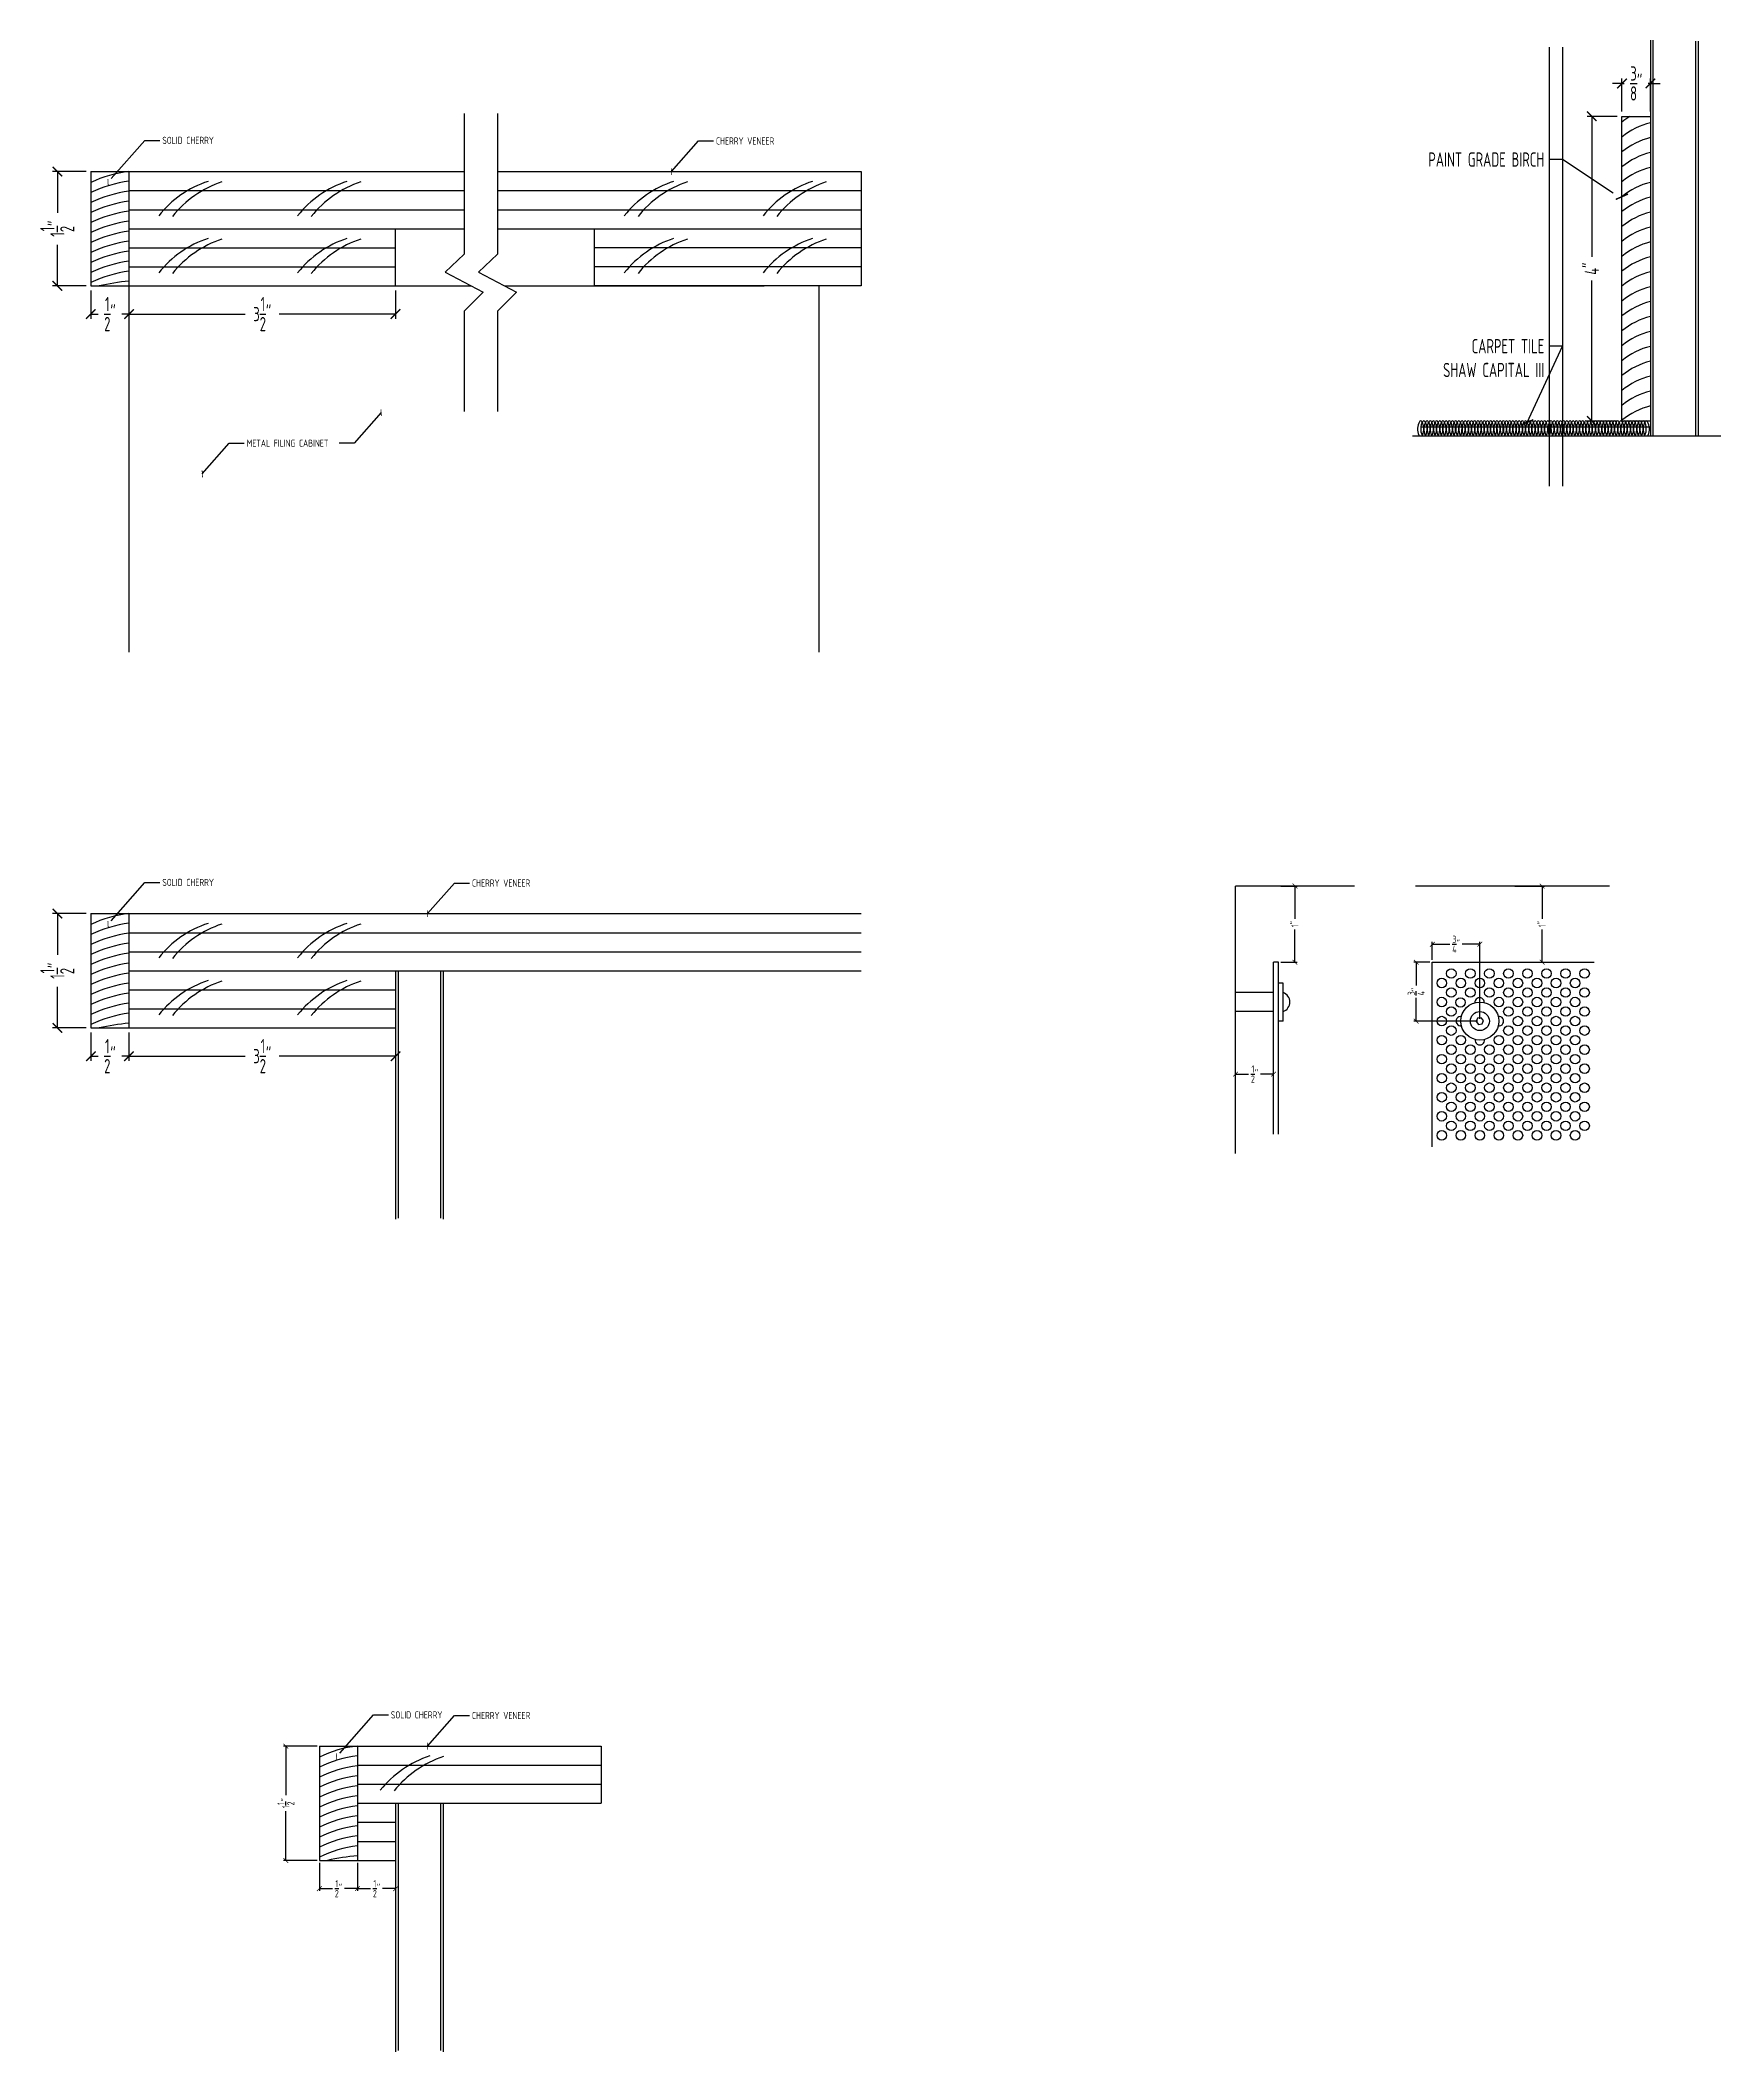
# Model space of a CAD drawing. Header units: inches. Extents: x 271316 to 275987, y 273433 to 275617.
# Drawn here: x 275690.58 to 275712.65, y 273798.08 to 273824.49 of the extents above; entities that cross this region are included whole.
import ezdxf

# ---------------------------------------------------------------- set-up
doc = ezdxf.new("R2010")
doc.units = ezdxf.units.IN
doc.header["$LTSCALE"] = 48
doc.header["$MEASUREMENT"] = 0
doc.header["$PDMODE"] = 3
for name, color, linetype in [('A-ANNO-DIM', 5, 'Continuous'), ('DET-DIM', 5, 'Continuous'), ('DET0', 1, 'Continuous'), ('DET1', 3, 'Continuous'), ('DET2', 13, 'Continuous'), ('DET3', 6, 'Continuous')]:
    doc.layers.add(name, color=color, linetype=linetype)
doc.styles.add('DIM', font='archquik.shx', dxfattribs={"width": 0.75})
doc.dimstyles.new('MJH', dxfattribs={"dimscale": 48, "dimtxt": 0.046875, "dimasz": 0.03125, "dimexe": 0.015625, "dimexo": 0.015625, "dimgap": 0.015625, "dimtad": 0, "dimzin": 0, "dimdsep": 46, "dimlunit": 4, "dimtxsty": 'DIM', "dimblk": 'ARCHTICK', "dimcen": 0.09375, "dimclrd": 5, "dimclre": 5, "dimclrt": 4, "dimadec": 0, "dimazin": 0, "dimtfac": 1, "dimtmove": 2, "dimatfit": 3, "dimldrblk": 'ARCHTICK', "dimfxl": 1, "dimtolj": 1, "dimtzin": 0, "dimarcsym": 0})
doc.dimstyles.new('MJH DETAIL', dxfattribs={"dimscale": 4, "dimtxt": 0.046875, "dimasz": 0.03125, "dimexe": 0.015625, "dimexo": 0.015625, "dimgap": 0.015625, "dimtad": 0, "dimdec": 3, "dimzin": 0, "dimdsep": 46, "dimlunit": 4, "dimtxsty": 'DIM', "dimblk": 'ARCHTICK', "dimcen": 0.09375, "dimclrd": 5, "dimclre": 5, "dimclrt": 4, "dimadec": 0, "dimazin": 0, "dimtfac": 1, "dimtdec": 3, "dimtmove": 2, "dimatfit": 3, "dimldrblk": 'ARCHTICK', "dimfxl": 1, "dimtolj": 1, "dimtzin": 0, "dimarcsym": 0})

msp = doc.modelspace()

# ---------------------------------------------------------------- texts
at = {"layer": 'A-ANNO-DIM', "color": 4, "char_height": 0.09375, "attachment_point": 1, "style": 'DIM'}
for s, insert in [('\\A1;SOLID CHERRY', (275692.1872, 273823.2228)), ('{\\Farchquik.shx;CHERRY VENEER}', (275699.455, 273823.2146)), ('{\\Farchquik.shx;METAL FILING CABINET}', (275693.2947, 273819.2463)), ('\\A1;SOLID CHERRY', (275692.1872, 273813.4802)), ('{\\Farchquik.shx;CHERRY VENEER}', (275696.2518, 273813.472)), ('\\A1;SOLID CHERRY', (275695.1872, 273802.5499)), ('{\\Farchquik.shx;CHERRY VENEER}', (275696.2518, 273802.5417))]:
    msp.add_mtext(s, dxfattribs=dict(at, insert=insert))
at = {"layer": 'DET-DIM', "color": 4, "char_height": 0.1875, "attachment_point": 3, "style": 'DIM'}
for s, insert in [('\\A1;PAINT GRADE BIRCH', (275710.3293, 273823.0177)), ('{\\Farchquik.shx;CARPET TILE\\PSHAW CAPITAL III}', (275710.3293, 273820.567))]:
    msp.add_mtext(s, dxfattribs=dict(at, insert=insert))

# ---------------------------------------------------------------- blocks, each defined once
blk = doc.blocks.new('_ArchTick')
at = {"color": 0, "linetype": 'ByBlock', "const_width": 0.15}
blk.add_lwpolyline([(-0.5, -0.5), (0.5, 0.5)], dxfattribs=at)
blk = doc.blocks.new('*D125')
at = {"layer": 'A-ANNO-DIM', "color": 5, "lineweight": -2, "transparency": 16777216}
for p, q in [((275706.87, 273813.385), (275707.087, 273813.385)), ((275707.056, 273813.385), (275707.056, 273812.957)), ((275707.056, 273812.385), (275707.056, 273812.814)), ((275706.87, 273812.385), (275707.087, 273812.385))]:
    blk.add_line(p, q, dxfattribs=at)
at = {"layer": 'DEFPOINTS', "color": 0, "transparency": 16777216}
for p in [(275706.839, 273813.385), (275707.056, 273813.385), (275706.839, 273812.385)]:
    blk.add_point(p, dxfattribs=at)
at = {"layer": 'A-ANNO-DIM', "color": 5, "lineweight": -2, "transparency": 16777216, "xscale": 0.0625, "yscale": 0.0625, "zscale": 0.0625}
for p, rotation in [((275707.056, 273813.385), 90), ((275707.056, 273812.385), 270)]:
    blk.add_blockref('_ArchTick', p, dxfattribs=dict(at, rotation=rotation))
at = {"layer": 'A-ANNO-DIM', "color": 4, "transparency": 16777216, "insert": (275707.056, 273812.885), "char_height": 0.0938, "attachment_point": 5, "rotation": 90, "style": 'DIM'}
blk.add_mtext('\\A1;1"', dxfattribs=at)
blk = doc.blocks.new('*D126')
at = {"layer": 'A-ANNO-DIM', "color": 5, "lineweight": -2, "transparency": 16777216}
for p, q in [((275706.276, 273810.161), (275706.276, 273810.948)), ((275706.276, 273810.917), (275706.448, 273810.917)), ((275706.776, 273810.917), (275706.604, 273810.917)), ((275706.776, 273810.161), (275706.776, 273810.948))]:
    blk.add_line(p, q, dxfattribs=at)
at = {"layer": 'DEFPOINTS', "color": 0, "transparency": 16777216}
for p in [(275706.276, 273810.917), (275706.276, 273810.13), (275706.776, 273810.13)]:
    blk.add_point(p, dxfattribs=at)
at = {"layer": 'A-ANNO-DIM', "color": 5, "lineweight": -2, "transparency": 16777216, "xscale": 0.0625, "yscale": 0.0625, "zscale": 0.0625, "rotation": 180}
blk.add_blockref('_ArchTick', (275706.276, 273810.917), dxfattribs=at)
at = {"layer": 'A-ANNO-DIM', "color": 5, "lineweight": -2, "transparency": 16777216, "xscale": 0.0625, "yscale": 0.0625, "zscale": 0.0625}
blk.add_blockref('_ArchTick', (275706.776, 273810.917), dxfattribs=at)
at = {"layer": 'A-ANNO-DIM', "color": 4, "transparency": 16777216, "insert": (275706.526, 273810.917), "char_height": 0.09375, "attachment_point": 5, "style": 'DIM'}
blk.add_mtext('\\A1;{\\H1.000000x;\\S1/2;}"', dxfattribs=at)
blk = doc.blocks.new('*D127')
at = {"layer": 'A-ANNO-DIM', "color": 5, "lineweight": -2, "transparency": 16777216}
for p, q in [((275709.941, 273813.385), (275710.332, 273813.385)), ((275710.301, 273813.385), (275710.301, 273812.957)), ((275710.301, 273812.385), (275710.301, 273812.814)), ((275709.941, 273812.385), (275710.332, 273812.385))]:
    blk.add_line(p, q, dxfattribs=at)
at = {"layer": 'DEFPOINTS', "color": 0, "transparency": 16777216}
for p in [(275709.909, 273813.385), (275710.301, 273813.385), (275709.909, 273812.385)]:
    blk.add_point(p, dxfattribs=at)
at = {"layer": 'A-ANNO-DIM', "color": 5, "lineweight": -2, "transparency": 16777216, "xscale": 0.0625, "yscale": 0.0625, "zscale": 0.0625}
for p, rotation in [((275710.301, 273813.385), 90), ((275710.301, 273812.385), 270)]:
    blk.add_blockref('_ArchTick', p, dxfattribs=dict(at, rotation=rotation))
at = {"layer": 'A-ANNO-DIM', "color": 4, "transparency": 16777216, "insert": (275710.301, 273812.885), "char_height": 0.0938, "attachment_point": 5, "rotation": 90, "style": 'DIM'}
blk.add_mtext('\\A1;1"', dxfattribs=at)
blk = doc.blocks.new('*D128')
at = {"layer": 'A-ANNO-DIM', "color": 5, "lineweight": -2, "transparency": 16777216}
for p, q in [((275708.828, 273812.385), (275708.616, 273812.385)), ((275708.648, 273812.385), (275708.648, 273812.079)), ((275708.648, 273811.612), (275708.648, 273811.919)), ((275709.453, 273811.612), (275708.616, 273811.612))]:
    blk.add_line(p, q, dxfattribs=at)
at = {"layer": 'DEFPOINTS', "color": 0, "transparency": 16777216}
for p in [(275708.648, 273812.385), (275708.859, 273812.385), (275709.484, 273811.612)]:
    blk.add_point(p, dxfattribs=at)
at = {"layer": 'A-ANNO-DIM', "color": 5, "lineweight": -2, "transparency": 16777216, "xscale": 0.0625, "yscale": 0.0625, "zscale": 0.0625}
for p, rotation in [((275708.648, 273812.385), 90), ((275708.648, 273811.612), 270)]:
    blk.add_blockref('_ArchTick', p, dxfattribs=dict(at, rotation=rotation))
at = {"layer": 'A-ANNO-DIM', "color": 4, "transparency": 16777216, "insert": (275708.648, 273811.999), "char_height": 0.09375, "attachment_point": 5, "rotation": 90, "style": 'DIM'}
blk.add_mtext('\\A1;{\\H1.000000x;\\S3/4;}"', dxfattribs=at)
blk = doc.blocks.new('*D129')
at = {"layer": 'A-ANNO-DIM', "color": 5, "lineweight": -2, "transparency": 16777216}
for p, q in [((275708.859, 273812.417), (275708.859, 273812.652)), ((275708.859, 273812.621), (275709.091, 273812.621)), ((275709.484, 273812.621), (275709.251, 273812.621)), ((275709.484, 273811.644), (275709.484, 273812.652))]:
    blk.add_line(p, q, dxfattribs=at)
at = {"layer": 'DEFPOINTS', "color": 0, "transparency": 16777216}
for p in [(275708.859, 273812.621), (275708.859, 273812.385), (275709.484, 273811.612)]:
    blk.add_point(p, dxfattribs=at)
at = {"layer": 'A-ANNO-DIM', "color": 5, "lineweight": -2, "transparency": 16777216, "xscale": 0.0625, "yscale": 0.0625, "zscale": 0.0625, "rotation": 180}
blk.add_blockref('_ArchTick', (275708.859, 273812.621), dxfattribs=at)
at = {"layer": 'A-ANNO-DIM', "color": 5, "lineweight": -2, "transparency": 16777216, "xscale": 0.0625, "yscale": 0.0625, "zscale": 0.0625}
blk.add_blockref('_ArchTick', (275709.484, 273812.621), dxfattribs=at)
at = {"layer": 'A-ANNO-DIM', "color": 4, "transparency": 16777216, "insert": (275709.171, 273812.621), "char_height": 0.09375, "attachment_point": 5, "style": 'DIM'}
blk.add_mtext('\\A1;{\\H1.000000x;\\S3/4;}"', dxfattribs=at)
blk = doc.blocks.new('*D130')
at = {"layer": 'A-ANNO-DIM', "color": 5, "lineweight": -2, "transparency": 16777216}
for p, q in [((275691.249, 273811.461), (275691.249, 273811.09)), ((275691.749, 273811.461), (275691.749, 273811.09)), ((275691.249, 273811.152), (275691.343, 273811.152)), ((275691.749, 273811.152), (275691.655, 273811.152))]:
    blk.add_line(p, q, dxfattribs=at)
at = {"layer": 'DEFPOINTS', "color": 0, "transparency": 16777216}
for p in [(275691.249, 273811.523), (275691.749, 273811.523), (275691.749, 273811.152)]:
    blk.add_point(p, dxfattribs=at)
at = {"layer": 'A-ANNO-DIM', "color": 5, "lineweight": -2, "transparency": 16777216, "xscale": 0.125, "yscale": 0.125, "zscale": 0.125, "rotation": 180}
blk.add_blockref('_ArchTick', (275691.249, 273811.152), dxfattribs=at)
at = {"layer": 'A-ANNO-DIM', "color": 5, "lineweight": -2, "transparency": 16777216, "xscale": 0.125, "yscale": 0.125, "zscale": 0.125}
blk.add_blockref('_ArchTick', (275691.749, 273811.152), dxfattribs=at)
at = {"layer": 'A-ANNO-DIM', "color": 4, "transparency": 16777216, "insert": (275691.499, 273811.152), "char_height": 0.1875, "attachment_point": 5, "style": 'DIM'}
blk.add_mtext('\\A1;{\\H1.000000x;\\S1/2;}"', dxfattribs=at)
blk = doc.blocks.new('*D131')
at = {"layer": 'A-ANNO-DIM', "color": 5, "lineweight": -2, "transparency": 16777216}
for p, q in [((275691.749, 273811.461), (275691.749, 273811.09)), ((275695.249, 273811.461), (275695.249, 273811.09)), ((275691.749, 273811.152), (275693.276, 273811.152)), ((275695.249, 273811.152), (275693.722, 273811.152))]:
    blk.add_line(p, q, dxfattribs=at)
at = {"layer": 'DEFPOINTS', "color": 0, "transparency": 16777216}
for p in [(275691.749, 273811.523), (275695.249, 273811.523), (275695.249, 273811.152)]:
    blk.add_point(p, dxfattribs=at)
at = {"layer": 'A-ANNO-DIM', "color": 5, "lineweight": -2, "transparency": 16777216, "xscale": 0.125, "yscale": 0.125, "zscale": 0.125, "rotation": 180}
blk.add_blockref('_ArchTick', (275691.749, 273811.152), dxfattribs=at)
at = {"layer": 'A-ANNO-DIM', "color": 5, "lineweight": -2, "transparency": 16777216, "xscale": 0.125, "yscale": 0.125, "zscale": 0.125}
blk.add_blockref('_ArchTick', (275695.249, 273811.152), dxfattribs=at)
at = {"layer": 'A-ANNO-DIM', "color": 4, "transparency": 16777216, "insert": (275693.499, 273811.152), "char_height": 0.1875, "attachment_point": 5, "style": 'DIM'}
blk.add_mtext('\\A1;3{\\H1.000000x;\\S1/2;}"', dxfattribs=at)
blk = doc.blocks.new('*D132')
at = {"layer": 'A-ANNO-DIM', "color": 5, "lineweight": -2, "transparency": 16777216}
for p, q in [((275691.187, 273813.023), (275690.747, 273813.023)), ((275690.809, 273813.023), (275690.809, 273812.483)), ((275690.809, 273811.523), (275690.809, 273812.063)), ((275691.187, 273811.523), (275690.747, 273811.523))]:
    blk.add_line(p, q, dxfattribs=at)
at = {"layer": 'DEFPOINTS', "color": 0, "transparency": 16777216}
for p in [(275690.809, 273813.023), (275691.249, 273813.023), (275691.249, 273811.523)]:
    blk.add_point(p, dxfattribs=at)
at = {"layer": 'A-ANNO-DIM', "color": 5, "lineweight": -2, "transparency": 16777216, "xscale": 0.125, "yscale": 0.125, "zscale": 0.125}
for p, rotation in [((275690.809, 273813.023), 90), ((275690.809, 273811.523), 270)]:
    blk.add_blockref('_ArchTick', p, dxfattribs=dict(at, rotation=rotation))
at = {"layer": 'A-ANNO-DIM', "color": 4, "transparency": 16777216, "insert": (275690.809, 273812.273), "char_height": 0.1875, "attachment_point": 5, "rotation": 90, "style": 'DIM'}
blk.add_mtext('\\A1;1{\\H1.000000x;\\S1/2;}"', dxfattribs=at)
blk = doc.blocks.new('*D133')
at = {"layer": 'A-ANNO-DIM', "color": 5, "lineweight": -2, "transparency": 16777216}
for p, q in [((275694.249, 273800.562), (275694.249, 273800.191)), ((275694.749, 273800.562), (275694.749, 273800.191)), ((275694.249, 273800.222), (275694.421, 273800.222)), ((275694.749, 273800.222), (275694.577, 273800.222))]:
    blk.add_line(p, q, dxfattribs=at)
at = {"layer": 'DEFPOINTS', "color": 0, "transparency": 16777216}
for p in [(275694.249, 273800.593), (275694.749, 273800.593), (275694.749, 273800.222)]:
    blk.add_point(p, dxfattribs=at)
at = {"layer": 'A-ANNO-DIM', "color": 5, "lineweight": -2, "transparency": 16777216, "xscale": 0.0625, "yscale": 0.0625, "zscale": 0.0625, "rotation": 180}
blk.add_blockref('_ArchTick', (275694.249, 273800.222), dxfattribs=at)
at = {"layer": 'A-ANNO-DIM', "color": 5, "lineweight": -2, "transparency": 16777216, "xscale": 0.0625, "yscale": 0.0625, "zscale": 0.0625}
blk.add_blockref('_ArchTick', (275694.749, 273800.222), dxfattribs=at)
at = {"layer": 'A-ANNO-DIM', "color": 4, "transparency": 16777216, "insert": (275694.499, 273800.222), "char_height": 0.09375, "attachment_point": 5, "style": 'DIM'}
blk.add_mtext('\\A1;{\\H1.000000x;\\S1/2;}"', dxfattribs=at)
blk = doc.blocks.new('*D134')
at = {"layer": 'A-ANNO-DIM', "color": 5, "lineweight": -2, "transparency": 16777216}
for p, q in [((275694.749, 273800.562), (275694.749, 273800.191)), ((275695.249, 273800.562), (275695.249, 273800.191)), ((275694.749, 273800.222), (275694.921, 273800.222)), ((275695.249, 273800.222), (275695.077, 273800.222))]:
    blk.add_line(p, q, dxfattribs=at)
at = {"layer": 'DEFPOINTS', "color": 0, "transparency": 16777216}
for p in [(275694.749, 273800.593), (275695.249, 273800.593), (275695.249, 273800.222)]:
    blk.add_point(p, dxfattribs=at)
at = {"layer": 'A-ANNO-DIM', "color": 5, "lineweight": -2, "transparency": 16777216, "xscale": 0.0625, "yscale": 0.0625, "zscale": 0.0625, "rotation": 180}
blk.add_blockref('_ArchTick', (275694.749, 273800.222), dxfattribs=at)
at = {"layer": 'A-ANNO-DIM', "color": 5, "lineweight": -2, "transparency": 16777216, "xscale": 0.0625, "yscale": 0.0625, "zscale": 0.0625}
blk.add_blockref('_ArchTick', (275695.249, 273800.222), dxfattribs=at)
at = {"layer": 'A-ANNO-DIM', "color": 4, "transparency": 16777216, "insert": (275694.999, 273800.222), "char_height": 0.09375, "attachment_point": 5, "style": 'DIM'}
blk.add_mtext('\\A1;{\\H1.000000x;\\S1/2;}"', dxfattribs=at)
blk = doc.blocks.new('*D135')
at = {"layer": 'A-ANNO-DIM', "color": 5, "lineweight": -2, "transparency": 16777216}
for p, q in [((275694.218, 273802.093), (275693.778, 273802.093)), ((275693.809, 273802.093), (275693.809, 273801.448)), ((275693.809, 273800.593), (275693.809, 273801.238)), ((275694.218, 273800.593), (275693.778, 273800.593))]:
    blk.add_line(p, q, dxfattribs=at)
at = {"layer": 'DEFPOINTS', "color": 0, "transparency": 16777216}
for p in [(275693.809, 273802.093), (275694.249, 273802.093), (275694.249, 273800.593)]:
    blk.add_point(p, dxfattribs=at)
at = {"layer": 'A-ANNO-DIM', "color": 5, "lineweight": -2, "transparency": 16777216, "xscale": 0.0625, "yscale": 0.0625, "zscale": 0.0625}
for p, rotation in [((275693.809, 273802.093), 90), ((275693.809, 273800.593), 270)]:
    blk.add_blockref('_ArchTick', p, dxfattribs=dict(at, rotation=rotation))
at = {"layer": 'A-ANNO-DIM', "color": 4, "transparency": 16777216, "insert": (275693.809, 273801.343), "char_height": 0.09375, "attachment_point": 5, "rotation": 90, "style": 'DIM'}
blk.add_mtext('\\A1;1{\\H1.000000x;\\S1/2;}"', dxfattribs=at)
blk = doc.blocks.new('*D136')
at = {"layer": 'A-ANNO-DIM', "color": 5, "lineweight": -2, "transparency": 16777216}
for p, q in [((275691.249, 273821.203), (275691.249, 273820.832)), ((275691.749, 273821.203), (275691.749, 273820.832)), ((275691.249, 273820.895), (275691.343, 273820.895)), ((275691.749, 273820.895), (275691.655, 273820.895))]:
    blk.add_line(p, q, dxfattribs=at)
at = {"layer": 'DEFPOINTS', "color": 0, "transparency": 16777216}
for p in [(275691.249, 273821.266), (275691.749, 273821.266), (275691.749, 273820.895)]:
    blk.add_point(p, dxfattribs=at)
at = {"layer": 'A-ANNO-DIM', "color": 5, "lineweight": -2, "transparency": 16777216, "xscale": 0.125, "yscale": 0.125, "zscale": 0.125, "rotation": 180}
blk.add_blockref('_ArchTick', (275691.249, 273820.895), dxfattribs=at)
at = {"layer": 'A-ANNO-DIM', "color": 5, "lineweight": -2, "transparency": 16777216, "xscale": 0.125, "yscale": 0.125, "zscale": 0.125}
blk.add_blockref('_ArchTick', (275691.749, 273820.895), dxfattribs=at)
at = {"layer": 'A-ANNO-DIM', "color": 4, "transparency": 16777216, "insert": (275691.499, 273820.895), "char_height": 0.1875, "attachment_point": 5, "style": 'DIM'}
blk.add_mtext('\\A1;{\\H1.000000x;\\S1/2;}"', dxfattribs=at)
blk = doc.blocks.new('*D137')
at = {"layer": 'A-ANNO-DIM', "color": 5, "lineweight": -2, "transparency": 16777216}
for p, q in [((275691.749, 273821.203), (275691.749, 273820.832)), ((275695.249, 273821.203), (275695.249, 273820.832)), ((275691.749, 273820.895), (275693.276, 273820.895)), ((275695.249, 273820.895), (275693.722, 273820.895))]:
    blk.add_line(p, q, dxfattribs=at)
at = {"layer": 'DEFPOINTS', "color": 0, "transparency": 16777216}
for p in [(275691.749, 273821.266), (275695.249, 273821.266), (275695.249, 273820.895)]:
    blk.add_point(p, dxfattribs=at)
at = {"layer": 'A-ANNO-DIM', "color": 5, "lineweight": -2, "transparency": 16777216, "xscale": 0.125, "yscale": 0.125, "zscale": 0.125, "rotation": 180}
blk.add_blockref('_ArchTick', (275691.749, 273820.895), dxfattribs=at)
at = {"layer": 'A-ANNO-DIM', "color": 5, "lineweight": -2, "transparency": 16777216, "xscale": 0.125, "yscale": 0.125, "zscale": 0.125}
blk.add_blockref('_ArchTick', (275695.249, 273820.895), dxfattribs=at)
at = {"layer": 'A-ANNO-DIM', "color": 4, "transparency": 16777216, "insert": (275693.499, 273820.895), "char_height": 0.1875, "attachment_point": 5, "style": 'DIM'}
blk.add_mtext('\\A1;3{\\H1.000000x;\\S1/2;}"', dxfattribs=at)
blk = doc.blocks.new('*D138')
at = {"layer": 'A-ANNO-DIM', "color": 5, "lineweight": -2, "transparency": 16777216}
for p, q in [((275691.187, 273822.766), (275690.747, 273822.766)), ((275690.809, 273822.766), (275690.809, 273822.225)), ((275690.809, 273821.266), (275690.809, 273821.806)), ((275691.187, 273821.266), (275690.747, 273821.266))]:
    blk.add_line(p, q, dxfattribs=at)
at = {"layer": 'DEFPOINTS', "color": 0, "transparency": 16777216}
for p in [(275690.809, 273822.766), (275691.249, 273822.766), (275691.249, 273821.266)]:
    blk.add_point(p, dxfattribs=at)
at = {"layer": 'A-ANNO-DIM', "color": 5, "lineweight": -2, "transparency": 16777216, "xscale": 0.125, "yscale": 0.125, "zscale": 0.125}
for p, rotation in [((275690.809, 273822.766), 90), ((275690.809, 273821.266), 270)]:
    blk.add_blockref('_ArchTick', p, dxfattribs=dict(at, rotation=rotation))
at = {"layer": 'A-ANNO-DIM', "color": 4, "transparency": 16777216, "insert": (275690.809, 273822.016), "char_height": 0.1875, "attachment_point": 5, "rotation": 90, "style": 'DIM'}
blk.add_mtext('\\A1;1{\\H1.000000x;\\S1/2;}"', dxfattribs=at)
blk = doc.blocks.new('*D139')
at = {"layer": 'DEFPOINTS', "color": 0, "transparency": 16777216}
for p in [(275711.724, 273823.923), (275711.349, 273823.491), (275711.724, 273823.491)]:
    blk.add_point(p, dxfattribs=at)
at = {"layer": 'DET-DIM', "color": 5, "lineweight": -2, "transparency": 16777216}
for p, q in [((275711.349, 273823.553), (275711.349, 273823.986)), ((275711.724, 273823.553), (275711.724, 273823.986)), ((275711.349, 273823.923), (275711.224, 273823.923)), ((275711.349, 273823.923), (275711.38, 273823.923)), ((275711.724, 273823.923), (275711.693, 273823.923)), ((275711.724, 273823.923), (275711.849, 273823.923))]:
    blk.add_line(p, q, dxfattribs=at)
at = {"layer": 'DET-DIM', "color": 5, "lineweight": -2, "transparency": 16777216, "xscale": 0.125, "yscale": 0.125, "zscale": 0.125}
blk.add_blockref('_ArchTick', (275711.349, 273823.923), dxfattribs=at)
at = {"layer": 'DET-DIM', "color": 5, "lineweight": -2, "transparency": 16777216, "xscale": 0.125, "yscale": 0.125, "zscale": 0.125, "rotation": 180}
blk.add_blockref('_ArchTick', (275711.724, 273823.923), dxfattribs=at)
at = {"layer": 'DET-DIM', "color": 4, "transparency": 16777216, "insert": (275711.536, 273823.923), "char_height": 0.1875, "attachment_point": 5, "style": 'DIM'}
blk.add_mtext('\\A1;{\\H1.000000x;\\S3/8;}"', dxfattribs=at)
blk = doc.blocks.new('*D140')
at = {"layer": 'DEFPOINTS', "color": 0, "transparency": 16777216}
for p in [(275710.953, 273823.491), (275711.349, 273823.491), (275711.349, 273819.491)]:
    blk.add_point(p, dxfattribs=at)
at = {"layer": 'DET-DIM', "color": 5, "lineweight": -2, "transparency": 16777216}
for p, q in [((275711.286, 273823.491), (275710.891, 273823.491)), ((275710.953, 273823.491), (275710.953, 273821.647)), ((275710.953, 273819.491), (275710.953, 273821.334)), ((275711.286, 273819.491), (275710.891, 273819.491))]:
    blk.add_line(p, q, dxfattribs=at)
at = {"layer": 'DET-DIM', "color": 5, "lineweight": -2, "transparency": 16777216, "xscale": 0.125, "yscale": 0.125, "zscale": 0.125}
for p, rotation in [((275710.953, 273823.491), 90), ((275710.953, 273819.491), 270)]:
    blk.add_blockref('_ArchTick', p, dxfattribs=dict(at, rotation=rotation))
at = {"layer": 'DET-DIM', "color": 4, "transparency": 16777216, "insert": (275710.953, 273821.491), "char_height": 0.1875, "attachment_point": 5, "rotation": 90, "style": 'DIM'}
blk.add_mtext('\\A1;4"', dxfattribs=at)

# ---------------------------------------------------------------- dimensions: what is measured, and where the dimension line sits
at = {"layer": 'A-ANNO-DIM'}
for base, p1, p2, override, picture, middle in [((275690.8093, 273822.7656), (275691.2491, 273821.2656), (275691.2491, 273822.7656), {"dimscale": 4}, '*D138', (275690.8093, 273822.0156)), ((275707.0562, 273813.3853), (275706.8388, 273812.3853), (275706.8388, 273813.3853), {"dimscale": 2}, '*D125', (275707.0562, 273812.8853)), ((275710.301, 273813.3853), (275709.9093, 273812.3853), (275709.9093, 273813.3853), {"dimscale": 2}, '*D127', (275710.301, 273812.8853)), ((275690.8093, 273813.0231), (275691.2491, 273811.5231), (275691.2491, 273813.0231), {"dimscale": 4}, '*D132', (275690.8093, 273812.2731)), ((275708.6477, 273812.3853), (275709.4838, 273811.6123), (275708.8588, 273812.3853), {"dimscale": 2}, '*D128', (275708.6477, 273811.9988)), ((275693.8093, 273802.0928), (275694.2491, 273800.5928), (275694.2491, 273802.0928), {"dimscale": 2}, '*D135', (275693.8093, 273801.3428))]:
    dim = msp.add_linear_dim(base=base, p1=p1, p2=p2, angle=90, dimstyle='MJH', override=override, dxfattribs=at)
    dim.commit()
    dim.dimension.update_dxf_attribs({"geometry": picture, "text_midpoint": middle})
for base, p1, p2, override, picture, middle in [((275691.7491, 273820.8947), (275691.2491, 273821.2656), (275691.7491, 273821.2656), {"dimscale": 4}, '*D136', (275691.4991, 273820.8947)), ((275695.2491, 273820.8947), (275691.7491, 273821.2656), (275695.2491, 273821.2656), {"dimscale": 4}, '*D137', (275693.4991, 273820.8947)), ((275708.8587877033, 273812.6209400226), (275709.4837877033, 273811.6123168583), (275708.8587877033, 273812.3852928599), {"dimscale": 2}, '*D129', (275709.1712877033, 273812.6209400226)), ((275691.7491, 273811.1521), (275691.2491, 273811.5231), (275691.7491, 273811.5231), {"dimscale": 4}, '*D130', (275691.4991, 273811.1521)), ((275695.2491, 273811.1521), (275691.7491, 273811.5231), (275695.2491, 273811.5231), {"dimscale": 4}, '*D131', (275693.4991, 273811.1521)), ((275706.2763, 273810.9171), (275706.7763, 273810.1297), (275706.2763, 273810.1297), {"dimscale": 2}, '*D126', (275706.5263, 273810.9171)), ((275694.7491, 273800.2219), (275694.2491, 273800.5928), (275694.7491, 273800.5928), {"dimscale": 2}, '*D133', (275694.4991, 273800.2219)), ((275695.2491, 273800.2219), (275694.7491, 273800.5928), (275695.2491, 273800.5928), {"dimscale": 2}, '*D134', (275694.9991, 273800.2219))]:
    dim = msp.add_linear_dim(base=base, p1=p1, p2=p2, dimstyle='MJH', override=override, dxfattribs=at)
    dim.commit()
    dim.dimension.update_dxf_attribs({"geometry": picture, "text_midpoint": middle})
at = {"layer": 'DET-DIM'}
dim = msp.add_linear_dim(base=(275711.7239, 273823.9231), p1=(275711.3489, 273823.4907), p2=(275711.7239, 273823.4907), dimstyle='MJH DETAIL', dxfattribs=at)
dim.commit()
dim.dimension.update_dxf_attribs({"geometry": '*D139', "text_midpoint": (275711.5364, 273823.9231)})
dim = msp.add_linear_dim(base=(275710.953, 273823.4907), p1=(275711.3489, 273819.4907), p2=(275711.3489, 273823.4907), angle=90, dimstyle='MJH DETAIL', dxfattribs=at)
dim.commit()
dim.dimension.update_dxf_attribs({"geometry": '*D140', "text_midpoint": (275710.953, 273821.4907)})

# ---------------------------------------------------------------- linework, layer by layer
at = {"layer": 'A-ANNO-DIM', "color": 5}
for p, q in [((275691.5157, 273822.673), (275691.9589, 273823.1759)), ((275691.9589, 273823.1759), (275692.156, 273823.1759)), ((275698.8724, 273822.7656), (275699.2267, 273823.1677)), ((275699.2267, 273823.1677), (275699.4237, 273823.1677)), ((275695.0588, 273819.6015), (275694.7045, 273819.1994)), ((275692.7121, 273818.7974), (275693.0664, 273819.1994)), ((275693.0664, 273819.1994), (275693.2634, 273819.1994)), ((275694.7045, 273819.1994), (275694.5074, 273819.1994)), ((275691.5157, 273812.9305), (275691.9589, 273813.4333)), ((275691.9589, 273813.4333), (275692.156, 273813.4333)), ((275695.6691, 273813.0231), (275696.0235, 273813.4251)), ((275696.0235, 273813.4251), (275696.2205, 273813.4251)), ((275694.5157, 273802.0002), (275694.9589, 273802.5031)), ((275694.9589, 273802.5031), (275695.156, 273802.5031)), ((275695.6691, 273802.0928), (275696.0235, 273802.4949)), ((275696.0235, 273802.4949), (275696.2205, 273802.4949))]:
    msp.add_line(p, q, dxfattribs=at)
at = {"layer": 'A-ANNO-DIM'}
for points in [[(275696.1496, 273823.5292), (275696.1496, 273821.6817), (275695.8996, 273821.4432), (275696.3996, 273821.1817), (275696.1496, 273820.9317), (275696.1496, 273819.6166)], [(275696.5888, 273823.5292), (275696.5888, 273821.6817), (275696.3388, 273821.4432), (275696.8388, 273821.1817), (275696.5888, 273820.9317), (275696.5888, 273819.6166)]]:
    msp.add_lwpolyline(points, dxfattribs=at)
at = {"layer": 'DEFPOINTS'}
for p, q in [((275710.3918, 273824.3994), (275710.3918, 273818.6361)), ((275710.5706, 273824.3994), (275710.5706, 273818.6361))]:
    msp.add_line(p, q, dxfattribs=at)
at = {"layer": 'DET-DIM', "color": 5}
for p, q in [((275710.5706, 273822.924), (275710.3918, 273822.924)), ((275711.2326, 273822.4818), (275710.5706, 273822.924)), ((275710.1048, 273819.4733), (275710.5706, 273820.4732)), ((275710.5706, 273820.4732), (275710.3918, 273820.4732))]:
    msp.add_line(p, q, dxfattribs=at)
at = {"layer": 'DET0'}
for p, q in [((275711.7239, 273824.4904), (275711.7239, 273819.2982)), ((275711.7567, 273824.4897), (275711.7567, 273819.2982)), ((275712.316, 273824.4786), (275712.316, 273819.2982)), ((275712.3489, 273824.4779), (275712.3489, 273819.2982)), ((275691.7491, 273822.5156), (275696.1496, 273822.5156)), ((275696.5888, 273822.5156), (275701.3607, 273822.5156)), ((275691.7491, 273822.2656), (275696.1496, 273822.2656)), ((275696.5888, 273822.2656), (275701.3607, 273822.2656)), ((275691.7491, 273821.7656), (275695.2491, 273821.7656)), ((275701.3607, 273821.7656), (275697.8607, 273821.7656)), ((275691.7491, 273821.5156), (275695.2491, 273821.5156)), ((275701.3607, 273821.5156), (275697.8607, 273821.5156)), ((275691.7491, 273812.7731), (275701.3607, 273812.7731)), ((275691.7491, 273812.5231), (275701.3607, 273812.5231)), ((275695.2491, 273812.2731), (275695.2491, 273809.0104)), ((275695.2819, 273812.2731), (275695.2819, 273809.0268)), ((275695.8412, 273812.2731), (275695.8412, 273809.0268)), ((275695.8741, 273812.2724), (275695.8741, 273809.0104)), ((275691.7491, 273812.0231), (275695.2491, 273812.0231)), ((275691.7491, 273811.7731), (275695.2491, 273811.7731)), ((275694.7491, 273801.8428), (275697.9475, 273801.8428)), ((275694.7491, 273801.5928), (275697.9475, 273801.5928)), ((275695.2491, 273801.3428), (275695.2491, 273798.0801)), ((275695.2819, 273801.3428), (275695.2819, 273798.0966)), ((275695.8412, 273801.3428), (275695.8412, 273798.0966)), ((275695.8741, 273801.3422), (275695.8741, 273798.0801)), ((275694.7491, 273801.0928), (275695.2491, 273801.0928)), ((275694.7491, 273800.8428), (275695.2491, 273800.8428))]:
    msp.add_line(p, q, dxfattribs=at)
msp.add_lwpolyline([(275709.5132, 273811.5748), (275709.531, 273811.6191), (275709.5015, 273811.6565), (275709.4544, 273811.6498), (275709.4366, 273811.6056), (275709.4661, 273811.5681)], close=True, dxfattribs=at)
for centre in [(275708.9838, 273812.1123), (275709.1088, 273812.2373), (275709.2338, 273812.1123), (275709.3588, 273812.2373), (275709.4838, 273812.1123), (275709.6088, 273812.2373), (275709.7338, 273812.1123), (275709.8588, 273812.2373), (275709.9838, 273812.1123), (275710.1088, 273812.2373), (275710.2338, 273812.1123), (275710.3588, 273812.2373), (275710.4838, 273812.1123), (275710.6088, 273812.2373), (275710.7338, 273812.1123), (275710.8588, 273812.2373), (275708.9838, 273811.8623), (275709.1088, 273811.9873), (275709.2299, 273811.8572), (275709.3588, 273811.9873), (275709.6088, 273811.9873), (275709.7338, 273811.8623), (275709.8588, 273811.9873), (275709.9838, 273811.8623), (275710.1088, 273811.9873), (275710.2338, 273811.8623), (275710.3588, 273811.9873), (275710.4838, 273811.8623), (275710.6088, 273811.9873), (275710.7338, 273811.8623), (275710.8588, 273811.9873), (275708.9838, 273811.6123), (275709.1088, 273811.7373), (275709.8588, 273811.7373), (275709.9838, 273811.6123), (275710.1088, 273811.7373), (275710.2338, 273811.6123), (275710.3588, 273811.7373), (275710.4838, 273811.6123), (275710.6088, 273811.7373), (275710.7338, 273811.6123), (275710.8588, 273811.7373), (275708.9838, 273811.3623), (275709.1088, 273811.4873), (275709.1088, 273811.2373), (275709.2338, 273811.3623), (275709.3588, 273811.2373), (275709.6088, 273811.2373), (275709.7338, 273811.3623), (275709.8588, 273811.4873), (275709.8588, 273811.2373), (275709.9838, 273811.3623), (275710.1088, 273811.4873), (275710.1088, 273811.2373), (275710.2338, 273811.3623), (275710.3588, 273811.4873), (275710.3588, 273811.2373), (275710.4838, 273811.3623), (275710.6088, 273811.4873), (275710.6088, 273811.2373), (275710.7338, 273811.3623), (275710.8588, 273811.4873), (275710.8588, 273811.2373), (275708.9838, 273811.1123), (275709.1088, 273810.9873), (275709.2338, 273811.1123), (275709.3588, 273810.9873), (275709.4838, 273811.1123), (275709.6088, 273810.9873), (275709.7338, 273811.1123), (275709.8588, 273810.9873), (275709.9838, 273811.1123), (275710.1088, 273810.9873), (275710.2338, 273811.1123), (275710.3588, 273810.9873), (275710.4838, 273811.1123), (275710.6088, 273810.9873), (275710.7338, 273811.1123), (275710.8588, 273810.9873), (275708.9838, 273810.8623), (275709.1088, 273810.7373), (275709.2338, 273810.8623), (275709.3588, 273810.7373), (275709.4838, 273810.8623), (275709.6088, 273810.7373), (275709.7338, 273810.8623), (275709.8588, 273810.7373), (275709.9838, 273810.8623), (275710.1088, 273810.7373), (275710.2338, 273810.8623), (275710.3588, 273810.7373), (275710.4838, 273810.8623), (275710.6088, 273810.7373), (275710.7338, 273810.8623), (275710.8588, 273810.7373), (275708.9838, 273810.6123), (275709.1088, 273810.4873), (275709.2338, 273810.6123), (275709.3588, 273810.4873), (275709.4838, 273810.6123), (275709.6088, 273810.4873), (275709.7338, 273810.6123), (275709.8588, 273810.4873), (275709.9838, 273810.6123), (275710.1088, 273810.4873), (275710.2338, 273810.6123), (275710.3588, 273810.4873), (275710.4838, 273810.6123), (275710.6088, 273810.4873), (275710.7338, 273810.6123), (275710.8588, 273810.4873), (275708.9838, 273810.3623), (275709.1088, 273810.2373), (275709.2338, 273810.3623), (275709.3588, 273810.2373), (275709.4838, 273810.3623), (275709.6088, 273810.2373), (275709.7338, 273810.3623), (275709.8588, 273810.2373), (275709.9838, 273810.3623), (275710.1088, 273810.2373), (275710.2338, 273810.3623), (275710.3588, 273810.2373), (275710.4838, 273810.3623), (275710.6088, 273810.2373), (275710.7338, 273810.3623), (275710.8588, 273810.2373), (275708.9838, 273810.1123), (275709.2338, 273810.1123), (275709.4838, 273810.1123), (275709.7338, 273810.1123), (275709.9838, 273810.1123), (275710.2338, 273810.1123), (275710.4838, 273810.1123), (275710.7338, 273810.1123)]:
    msp.add_circle(centre, 0.0625, dxfattribs=at)
for centre, radius, start, end in [((275711.9306, 273822.7239), 0.903, 121.87744, 130.10716), ((275711.9306, 273822.5282), 0.903, 103.23462, 130.10716), ((275711.9306, 273822.3325), 0.903, 103.23462, 130.10716), ((275711.9306, 273822.1368), 0.903, 103.23462, 130.10716), ((275691.8969, 273821.3138), 1.4594, 95.81399, 116.35407), ((275711.9306, 273821.941), 0.903, 103.23462, 130.10716), ((275691.9637, 273821.015), 1.6391, 97.52367, 115.84784), ((275691.9637, 273820.8838), 1.6391, 97.52367, 115.84784), ((275693.2235, 273821.3201), 1.3875, 108.28375, 141.37331), ((275693.4042, 273821.3119), 1.3875, 108.28375, 141.37331), ((275695.0464, 273821.3201), 1.3875, 108.28375, 141.37331), ((275695.227, 273821.3119), 1.3875, 108.28375, 141.37331), ((275699.3352, 273821.3201), 1.3875, 108.28375, 141.37331), ((275699.5158, 273821.3119), 1.3875, 108.28375, 141.37331), ((275701.1581, 273821.3201), 1.3875, 108.28375, 141.37331), ((275701.3387, 273821.3119), 1.3875, 108.28375, 141.37331), ((275711.9306, 273821.7453), 0.903, 103.23462, 130.10716), ((275711.9306, 273821.5496), 0.903, 103.23462, 130.10716), ((275691.9637, 273820.7525), 1.6391, 97.52367, 115.84784), ((275691.9637, 273820.6212), 1.6391, 97.52367, 115.84784), ((275711.9306, 273821.3538), 0.903, 103.23462, 130.10716), ((275691.9637, 273820.4899), 1.6391, 97.52367, 115.84784), ((275691.9637, 273820.3586), 1.6391, 97.52367, 115.84784), ((275693.2235, 273820.5701), 1.3875, 108.28375, 141.37331), ((275693.4042, 273820.5619), 1.3875, 108.28375, 141.37331), ((275695.0464, 273820.5701), 1.3875, 108.28375, 141.37331), ((275695.227, 273820.5619), 1.3875, 108.28375, 141.37331), ((275699.3352, 273820.5701), 1.3875, 108.28375, 141.37331), ((275699.5158, 273820.5619), 1.3875, 108.28375, 141.37331), ((275701.1581, 273820.5701), 1.3875, 108.28375, 141.37331), ((275701.3387, 273820.5619), 1.3875, 108.28375, 141.37331), ((275711.9306, 273821.1581), 0.903, 103.23462, 130.10716), ((275691.9637, 273820.2273), 1.6391, 97.52367, 115.84784), ((275691.9637, 273820.0961), 1.6391, 97.52367, 115.84784), ((275711.9306, 273820.9624), 0.903, 103.23462, 130.10716), ((275711.9306, 273820.7667), 0.903, 103.23462, 130.10716), ((275691.9637, 273819.9648), 1.6391, 97.52367, 115.84784), ((275691.9637, 273819.8335), 1.6391, 97.52367, 115.84784), ((275711.9306, 273820.5709), 0.903, 103.23462, 130.10716), ((275692.0716, 273817.9808), 3.3619, 95.50531, 102.29273), ((275711.9306, 273820.3752), 0.903, 103.23462, 130.10716), ((275711.9306, 273820.1795), 0.903, 103.23462, 130.10716), ((275711.9306, 273819.9838), 0.903, 103.23462, 130.10716), ((275711.9306, 273819.788), 0.903, 103.23462, 130.10716), ((275711.9306, 273819.5923), 0.903, 103.23462, 130.10716), ((275711.9306, 273819.3966), 0.903, 103.23462, 130.10716), ((275711.9306, 273819.2009), 0.903, 103.23462, 130.10716), ((275711.9306, 273819.0051), 0.903, 103.23462, 130.10716), ((275708.8575, 273819.3861), 0.1919, 150.05131, 204.68176), ((275708.7074, 273819.4765), 0.0171, 18.46434, 161.53566), ((275708.8992, 273819.3861), 0.1919, 150.05131, 204.68176), ((275708.5574, 273819.3861), 0.1919, 335.31824, 29.94869), ((275708.7492, 273819.4765), 0.0171, 18.46434, 161.53566), ((275708.9409, 273819.3861), 0.1919, 150.05131, 204.68176), ((275708.5991, 273819.3861), 0.1919, 335.31824, 29.94869), ((275708.7909, 273819.4765), 0.0171, 18.46434, 161.53566), ((275708.9827, 273819.3861), 0.1919, 150.05131, 204.68176), ((275708.6408, 273819.3861), 0.1919, 335.31824, 29.94869), ((275708.8326, 273819.4765), 0.0171, 18.46434, 161.53566), ((275709.0244, 273819.3861), 0.1919, 150.05131, 204.68176), ((275708.6825, 273819.3861), 0.1919, 335.31824, 29.94869), ((275708.8743, 273819.4765), 0.0171, 18.46434, 161.53566), ((275709.0661, 273819.3861), 0.1919, 150.05131, 204.68176), ((275708.7242, 273819.3861), 0.1919, 335.31824, 29.94869), ((275708.916, 273819.4765), 0.0171, 18.46434, 161.53566), ((275709.1078, 273819.3861), 0.1919, 150.05131, 204.68176), ((275708.7659, 273819.3861), 0.1919, 335.31824, 29.94869), ((275708.9577, 273819.4765), 0.0171, 18.46434, 161.53566), ((275709.1495, 273819.3861), 0.1919, 150.05131, 204.68176), ((275708.8076, 273819.3861), 0.1919, 335.31824, 29.94869), ((275708.9994, 273819.4765), 0.0171, 18.46434, 161.53566), ((275709.1912, 273819.3861), 0.1919, 150.05131, 204.68176), ((275708.8493, 273819.3861), 0.1919, 335.31824, 29.94869), ((275709.0411, 273819.4765), 0.0171, 18.46434, 161.53566), ((275709.2329, 273819.3861), 0.1919, 150.05131, 204.68176), ((275708.8911, 273819.3861), 0.1919, 335.31824, 29.94869), ((275709.0828, 273819.4765), 0.0171, 18.46434, 161.53566), ((275709.2746, 273819.3861), 0.1919, 150.05131, 204.68176), ((275708.9328, 273819.3861), 0.1919, 335.31824, 29.94869), ((275709.1246, 273819.4765), 0.0171, 18.46434, 161.53566), ((275709.3163, 273819.3861), 0.1919, 150.05131, 204.68176), ((275708.9745, 273819.3861), 0.1919, 335.31824, 29.94869), ((275709.1663, 273819.4765), 0.0171, 18.46434, 161.53566), ((275709.3581, 273819.3861), 0.1919, 150.05131, 204.68176), ((275709.0162, 273819.3861), 0.1919, 335.31824, 29.94869), ((275709.208, 273819.4765), 0.0171, 18.46434, 161.53566), ((275709.3998, 273819.3861), 0.1919, 150.05131, 204.68176), ((275709.0579, 273819.3861), 0.1919, 335.31824, 29.94869), ((275709.2497, 273819.4765), 0.0171, 18.46434, 161.53566), ((275709.4415, 273819.3861), 0.1919, 150.05131, 204.68176), ((275709.0996, 273819.3861), 0.1919, 335.31824, 29.94869), ((275709.2914, 273819.4765), 0.0171, 18.46434, 161.53566), ((275709.4832, 273819.3861), 0.1919, 150.05131, 204.68176), ((275709.1413, 273819.3861), 0.1919, 335.31824, 29.94869), ((275709.3331, 273819.4765), 0.0171, 18.46434, 161.53566), ((275709.5249, 273819.3861), 0.1919, 150.05131, 204.68176), ((275709.183, 273819.3861), 0.1919, 335.31824, 29.94869), ((275709.3748, 273819.4765), 0.0171, 18.46434, 161.53566), ((275709.5666, 273819.3861), 0.1919, 150.05131, 204.68176), ((275709.2247, 273819.3861), 0.1919, 335.31824, 29.94869), ((275709.4165, 273819.4765), 0.0171, 18.46434, 161.53566), ((275709.6083, 273819.3861), 0.1919, 150.05131, 204.68176), ((275709.2665, 273819.3861), 0.1919, 335.31824, 29.94869), ((275709.4582, 273819.4765), 0.0171, 18.46434, 161.53566), ((275709.65, 273819.3861), 0.1919, 150.05131, 204.68176), ((275709.3082, 273819.3861), 0.1919, 335.31824, 29.94869), ((275709.5, 273819.4765), 0.0171, 18.46434, 161.53566), ((275709.6917, 273819.3861), 0.1919, 150.05131, 204.68176), ((275709.3499, 273819.3861), 0.1919, 335.31824, 29.94869), ((275709.5417, 273819.4765), 0.0171, 18.46434, 161.53566), ((275709.7335, 273819.3861), 0.1919, 150.05131, 204.68176), ((275709.3916, 273819.3861), 0.1919, 335.31824, 29.94869), ((275709.5834, 273819.4765), 0.0171, 18.46434, 161.53566), ((275709.7752, 273819.3861), 0.1919, 150.05131, 204.68176), ((275709.7752, 273819.3861), 0.1919, 150.05131, 204.68176), ((275709.4333, 273819.3861), 0.1919, 335.31824, 29.94869), ((275709.6251, 273819.4765), 0.0171, 18.46434, 161.53566), ((275709.8169, 273819.3861), 0.1919, 150.05131, 204.68176), ((275709.475, 273819.3861), 0.1919, 335.31824, 29.94869), ((275709.6668, 273819.4765), 0.0171, 18.46434, 161.53566), ((275709.8586, 273819.3861), 0.1919, 150.05131, 204.68176), ((275709.5167, 273819.3861), 0.1919, 335.31824, 29.94869), ((275709.7085, 273819.4765), 0.0171, 18.46434, 161.53566), ((275709.9003, 273819.3861), 0.1919, 150.05131, 204.68176), ((275709.5584, 273819.3861), 0.1919, 335.31824, 29.94869), ((275709.7502, 273819.4765), 0.0171, 18.46434, 161.53566), ((275709.942, 273819.3861), 0.1919, 150.05131, 204.68176), ((275709.6001, 273819.3861), 0.1919, 335.31824, 29.94869), ((275709.7919, 273819.4765), 0.0171, 18.46434, 161.53566), ((275709.9837, 273819.3861), 0.1919, 150.05131, 204.68176), ((275709.6419, 273819.3861), 0.1919, 335.31824, 29.94869), ((275709.8337, 273819.4765), 0.0171, 18.46434, 161.53566), ((275710.0254, 273819.3861), 0.1919, 150.05131, 204.68176), ((275709.6836, 273819.3861), 0.1919, 335.31824, 29.94869), ((275709.8754, 273819.4765), 0.0171, 18.46434, 161.53566), ((275710.0672, 273819.3861), 0.1919, 150.05131, 204.68176), ((275709.7253, 273819.3861), 0.1919, 335.31824, 29.94869), ((275709.9171, 273819.4765), 0.0171, 18.46434, 161.53566), ((275710.1089, 273819.3861), 0.1919, 150.05131, 204.68176), ((275709.767, 273819.3861), 0.1919, 335.31824, 29.94869), ((275709.9588, 273819.4765), 0.0171, 18.46434, 161.53566), ((275710.1506, 273819.3861), 0.1919, 150.05131, 204.68176), ((275709.8087, 273819.3861), 0.1919, 335.31824, 29.94869), ((275710.0005, 273819.4765), 0.0171, 18.46434, 161.53566), ((275710.1923, 273819.3861), 0.1919, 150.05131, 204.68176), ((275709.8504, 273819.3861), 0.1919, 335.31824, 29.94869), ((275710.0422, 273819.4765), 0.0171, 18.46434, 161.53566), ((275710.234, 273819.3861), 0.1919, 150.05131, 204.68176), ((275709.8921, 273819.3861), 0.1919, 335.31824, 29.94869), ((275710.0839, 273819.4765), 0.0171, 18.46434, 161.53566), ((275710.2757, 273819.3861), 0.1919, 150.05131, 204.68176), ((275709.9338, 273819.3861), 0.1919, 335.31824, 29.94869), ((275710.1256, 273819.4765), 0.0171, 18.46434, 161.53566), ((275710.3174, 273819.3861), 0.1919, 150.05131, 204.68176), ((275709.9756, 273819.3861), 0.1919, 335.31824, 29.94869), ((275710.1673, 273819.4765), 0.0171, 18.46434, 161.53566), ((275710.3591, 273819.3861), 0.1919, 150.05131, 204.68176), ((275710.0173, 273819.3861), 0.1919, 335.31824, 29.94869), ((275710.2091, 273819.4765), 0.0171, 18.46434, 161.53566), ((275710.4008, 273819.3861), 0.1919, 150.05131, 204.68176), ((275710.059, 273819.3861), 0.1919, 335.31824, 29.94869), ((275710.2508, 273819.4765), 0.0171, 18.46434, 161.53566), ((275710.4426, 273819.3861), 0.1919, 150.05131, 204.68176), ((275710.1007, 273819.3861), 0.1919, 335.31824, 29.94869), ((275710.2925, 273819.4765), 0.0171, 18.46434, 161.53566), ((275710.4843, 273819.3861), 0.1919, 150.05131, 204.68176), ((275710.1424, 273819.3861), 0.1919, 335.31824, 29.94869), ((275710.3342, 273819.4765), 0.0171, 18.46434, 161.53566), ((275710.526, 273819.3861), 0.1919, 150.05131, 204.68176), ((275710.1841, 273819.3861), 0.1919, 335.31824, 29.94869), ((275710.3759, 273819.4765), 0.0171, 18.46434, 161.53566), ((275710.5677, 273819.3861), 0.1919, 150.05131, 204.68176), ((275710.2258, 273819.3861), 0.1919, 335.31824, 29.94869), ((275710.4176, 273819.4765), 0.0171, 18.46434, 161.53566), ((275710.6094, 273819.3861), 0.1919, 150.05131, 204.68176), ((275710.2675, 273819.3861), 0.1919, 335.31824, 29.94869), ((275710.4593, 273819.4765), 0.0171, 18.46434, 161.53566), ((275710.6511, 273819.3861), 0.1919, 150.05131, 204.68176), ((275710.3092, 273819.3861), 0.1919, 335.31824, 29.94869), ((275710.501, 273819.4765), 0.0171, 18.46434, 161.53566), ((275710.6928, 273819.3861), 0.1919, 150.05131, 204.68176), ((275710.351, 273819.3861), 0.1919, 335.31824, 29.94869), ((275710.5427, 273819.4765), 0.0171, 18.46434, 161.53566), ((275710.7345, 273819.3861), 0.1919, 150.05131, 204.68176), ((275710.3927, 273819.3861), 0.1919, 335.31824, 29.94869), ((275710.5845, 273819.4765), 0.0171, 18.46434, 161.53566), ((275710.7762, 273819.3861), 0.1919, 150.05131, 204.68176), ((275710.4344, 273819.3861), 0.1919, 335.31824, 29.94869), ((275710.6262, 273819.4765), 0.0171, 18.46434, 161.53566), ((275710.818, 273819.3861), 0.1919, 150.05131, 204.68176), ((275710.4761, 273819.3861), 0.1919, 335.31824, 29.94869), ((275710.6679, 273819.4765), 0.0171, 18.46434, 161.53566), ((275710.8597, 273819.3861), 0.1919, 150.05131, 204.68176), ((275710.5178, 273819.3861), 0.1919, 335.31824, 29.94869), ((275710.7096, 273819.4765), 0.0171, 18.46434, 161.53566), ((275710.9014, 273819.3861), 0.1919, 150.05131, 204.68176), ((275710.5595, 273819.3861), 0.1919, 335.31824, 29.94869), ((275710.7513, 273819.4765), 0.0171, 18.46434, 161.53566), ((275710.9431, 273819.3861), 0.1919, 150.05131, 204.68176), ((275710.6012, 273819.3861), 0.1919, 335.31824, 29.94869), ((275710.793, 273819.4765), 0.0171, 18.46434, 161.53566), ((275710.9848, 273819.3861), 0.1919, 150.05131, 204.68176), ((275710.6429, 273819.3861), 0.1919, 335.31824, 29.94869), ((275710.8347, 273819.4765), 0.0171, 18.46434, 161.53566), ((275711.0265, 273819.3861), 0.1919, 150.05131, 204.68176), ((275710.6846, 273819.3861), 0.1919, 335.31824, 29.94869), ((275710.8764, 273819.4765), 0.0171, 18.46434, 161.53566), ((275711.0682, 273819.3861), 0.1919, 150.05131, 204.68176), ((275710.7264, 273819.3861), 0.1919, 335.31824, 29.94869), ((275710.9182, 273819.4765), 0.0171, 18.46434, 161.53566), ((275711.1099, 273819.3861), 0.1919, 150.05131, 204.68176), ((275710.7681, 273819.3861), 0.1919, 335.31824, 29.94869), ((275710.9599, 273819.4765), 0.0171, 18.46434, 161.53566), ((275711.1517, 273819.3861), 0.1919, 150.05131, 204.68176), ((275710.8098, 273819.3861), 0.1919, 335.31824, 29.94869), ((275711.0016, 273819.4765), 0.0171, 18.46434, 161.53566), ((275711.1934, 273819.3861), 0.1919, 150.05131, 204.68176), ((275710.8515, 273819.3861), 0.1919, 335.31824, 29.94869), ((275711.0433, 273819.4765), 0.0171, 18.46434, 161.53566), ((275711.2351, 273819.3861), 0.1919, 150.05131, 204.68176), ((275710.8932, 273819.3861), 0.1919, 335.31824, 29.94869), ((275711.085, 273819.4765), 0.0171, 18.46434, 161.53566), ((275711.2768, 273819.3861), 0.1919, 150.05131, 204.68176), ((275710.9349, 273819.3861), 0.1919, 335.31824, 29.94869), ((275711.1267, 273819.4765), 0.0171, 18.46434, 161.53566), ((275711.3185, 273819.3861), 0.1919, 150.05131, 204.68176), ((275710.9766, 273819.3861), 0.1919, 335.31824, 29.94869), ((275711.1684, 273819.4765), 0.0171, 18.46434, 161.53566), ((275711.3602, 273819.3861), 0.1919, 150.05131, 204.68176), ((275711.0183, 273819.3861), 0.1919, 335.31824, 29.94869), ((275711.2101, 273819.4765), 0.0171, 18.46434, 161.53566), ((275711.4019, 273819.3861), 0.1919, 150.05131, 204.68176), ((275711.0601, 273819.3861), 0.1919, 335.31824, 29.94869), ((275711.2518, 273819.4765), 0.0171, 18.46434, 161.53566), ((275711.4436, 273819.3861), 0.1919, 150.05131, 204.68176), ((275711.1018, 273819.3861), 0.1919, 335.31824, 29.94869), ((275711.2936, 273819.4765), 0.0171, 18.46434, 161.53566), ((275711.4853, 273819.3861), 0.1919, 150.05131, 204.68176), ((275711.1435, 273819.3861), 0.1919, 335.31824, 29.94869), ((275711.3353, 273819.4765), 0.0171, 18.46434, 161.53566), ((275711.5271, 273819.3861), 0.1919, 150.05131, 204.68176), ((275711.9306, 273818.8094), 0.903, 103.23462, 130.10716), ((275711.1852, 273819.3861), 0.1919, 335.31824, 29.94869), ((275711.377, 273819.4765), 0.0171, 18.46434, 161.53566), ((275711.5688, 273819.3861), 0.1919, 150.05131, 204.68176), ((275711.2269, 273819.3861), 0.1919, 335.31824, 29.94869), ((275711.4187, 273819.4765), 0.0171, 18.46434, 161.53566), ((275711.6105, 273819.3861), 0.1919, 150.05131, 204.68176), ((275711.2686, 273819.3861), 0.1919, 335.31824, 29.94869), ((275711.4604, 273819.4765), 0.0171, 18.46434, 161.53566), ((275711.6522, 273819.3861), 0.1919, 150.05131, 204.68176), ((275711.3103, 273819.3861), 0.1919, 335.31824, 29.94869), ((275711.5021, 273819.4765), 0.0171, 18.46434, 161.53566), ((275711.6939, 273819.3861), 0.1919, 150.05131, 204.68176), ((275711.352, 273819.3861), 0.1919, 335.31824, 29.94869), ((275711.5438, 273819.4765), 0.0171, 18.46434, 161.53566), ((275711.7356, 273819.3861), 0.1919, 150.05131, 204.68176), ((275711.3937, 273819.3861), 0.1919, 335.31824, 29.94869), ((275711.5855, 273819.4765), 0.0171, 18.46434, 161.53566), ((275711.7773, 273819.3861), 0.1919, 150.05131, 204.68176), ((275711.4355, 273819.3861), 0.1919, 335.31824, 29.94869), ((275711.6272, 273819.4765), 0.0171, 18.46434, 161.53566), ((275711.819, 273819.3861), 0.1919, 150.05131, 204.68176), ((275711.4772, 273819.3861), 0.1919, 335.31824, 29.94869), ((275711.669, 273819.4765), 0.0171, 18.46434, 161.53566), ((275711.5189, 273819.3861), 0.1919, 335.31824, 29.94869), ((275691.8969, 273811.5712), 1.4594, 95.81399, 116.35407), ((275691.9637, 273811.2725), 1.6391, 97.52367, 115.84784), ((275693.2235, 273811.5776), 1.3875, 108.28375, 141.37331), ((275693.4042, 273811.5694), 1.3875, 108.28375, 141.37331), ((275695.0464, 273811.5776), 1.3875, 108.28375, 141.37331), ((275695.227, 273811.5694), 1.3875, 108.28375, 141.37331), ((275691.9637, 273811.1412), 1.6391, 97.52367, 115.84784), ((275691.9637, 273811.0099), 1.6391, 97.52367, 115.84784), ((275691.9637, 273810.8786), 1.6391, 97.52367, 115.84784), ((275691.9637, 273810.7474), 1.6391, 97.52367, 115.84784), ((275691.9637, 273810.6161), 1.6391, 97.52367, 115.84784), ((275691.9637, 273810.4848), 1.6391, 97.52367, 115.84784), ((275693.2235, 273810.8276), 1.3875, 108.28375, 141.37331), ((275693.4042, 273810.8194), 1.3875, 108.28375, 141.37331), ((275695.0464, 273810.8276), 1.3875, 108.28375, 141.37331), ((275695.227, 273810.8194), 1.3875, 108.28375, 141.37331), ((275691.9637, 273810.3535), 1.6391, 97.52367, 115.84784), ((275691.9637, 273810.2222), 1.6391, 97.52367, 115.84784), ((275709.4799, 273811.8572), 0.0625, 358.31401, 183.48216), ((275691.9637, 273810.0909), 1.6391, 97.52367, 115.84784), ((275692.0716, 273808.2382), 3.3619, 95.50531, 102.29273), ((275709.2338, 273811.6123), 0.0625, 82.81924, 277.18076), ((275709.7338, 273811.6123), 0.0625, 262.81924, 97.18076), ((275709.4838, 273811.3623), 0.0625, 172.81924, 7.18076), ((275694.8969, 273800.6409), 1.4594, 95.81399, 116.35407), ((275694.9637, 273800.3422), 1.6391, 97.52367, 115.84784), ((275694.9637, 273800.2109), 1.6391, 97.52367, 115.84784), ((275696.1325, 273800.6473), 1.3875, 108.28375, 141.37331), ((275696.3131, 273800.6391), 1.3875, 108.28375, 141.37331), ((275694.9637, 273800.0796), 1.6391, 97.52367, 115.84784), ((275694.9637, 273799.9484), 1.6391, 97.52367, 115.84784), ((275694.9637, 273799.8171), 1.6391, 97.52367, 115.84784), ((275694.9637, 273799.6858), 1.6391, 97.52367, 115.84784), ((275694.9637, 273799.5545), 1.6391, 97.52367, 115.84784), ((275694.9637, 273799.4232), 1.6391, 97.52367, 115.84784), ((275694.9637, 273799.2919), 1.6391, 97.52367, 115.84784), ((275694.9637, 273799.1607), 1.6391, 97.52367, 115.84784), ((275695.0716, 273797.308), 3.3619, 95.50531, 102.29273)]:
    msp.add_arc(centre, radius, start, end, dxfattribs=at)
at = {"layer": 'DET1'}
for p, q in [((275691.7491, 273821.2656), (275691.7491, 273816.4558)), ((275695.2491, 273821.2656), (275696.2392, 273821.2656)), ((275696.6783, 273821.2656), (275700.0901, 273821.2656)), ((275700.8054, 273821.2656), (275700.8054, 273816.4558)), ((275706.8388, 273812.3853), (275706.7763, 273812.3853)), ((275706.7763, 273810.1297), (275706.7763, 273812.3853)), ((275706.8388, 273810.1297), (275706.8388, 273812.3853)), ((275706.9013, 273812.1123), (275706.8388, 273812.1123)), ((275706.9013, 273811.6123), (275706.9013, 273812.1123)), ((275706.7763, 273811.9873), (275706.2763, 273811.9873)), ((275706.2763, 273811.7373), (275706.2763, 273811.9873)), ((275706.7763, 273811.7373), (275706.2763, 273811.7373)), ((275706.9013, 273811.6123), (275706.8388, 273811.6123))]:
    msp.add_line(p, q, dxfattribs=at)
msp.add_lwpolyline([(275708.8588, 273809.9617), (275708.8588, 273812.3853), (275710.9857, 273812.3853)], dxfattribs=at)
for radius in [0.25, 0.125]:
    msp.add_circle((275709.4838, 273811.6123), radius, dxfattribs=at)
msp.add_arc((275706.8562, 273811.8623), 0.1329, 289.84199, 70.15801, dxfattribs=at)
at = {"layer": 'DET2'}
for p, q in [((275691.2491, 273822.7656), (275696.1496, 273822.7656)), ((275691.2491, 273822.7656), (275691.2491, 273821.2656)), ((275691.7491, 273822.7656), (275691.7491, 273821.2656)), ((275696.5888, 273822.7656), (275701.3607, 273822.7656)), ((275701.3607, 273822.7656), (275701.3607, 273821.2656)), ((275691.7491, 273822.0156), (275696.1496, 273822.0156)), ((275695.2491, 273821.2656), (275695.2491, 273822.0156)), ((275696.5888, 273822.0156), (275701.3607, 273822.0156)), ((275697.8607, 273821.2656), (275697.8607, 273822.0156)), ((275691.2491, 273821.2656), (275695.2491, 273821.2656)), ((275701.3607, 273821.2656), (275697.8607, 273821.2656)), ((275711.7139, 273819.4109), (275708.7089, 273819.4109)), ((275706.2763, 273809.8735), (275706.2763, 273813.3853)), ((275707.8361, 273813.3853), (275706.2763, 273813.3853)), ((275711.1864, 273813.3853), (275708.6378, 273813.3853)), ((275691.2491, 273813.0231), (275701.3607, 273813.0231)), ((275691.2491, 273813.0231), (275691.2491, 273811.5231)), ((275691.7491, 273813.0231), (275691.7491, 273811.5231)), ((275691.7491, 273812.2731), (275701.3607, 273812.2731)), ((275691.2491, 273811.5231), (275695.2491, 273811.5231)), ((275694.2491, 273802.0928), (275697.9475, 273802.0928)), ((275694.2491, 273802.0928), (275694.2491, 273800.5928)), ((275694.7491, 273802.0928), (275694.7491, 273800.5928)), ((275697.9475, 273802.0928), (275697.9475, 273801.3428)), ((275694.7491, 273801.3428), (275697.9475, 273801.3428)), ((275694.2491, 273800.5928), (275695.2491, 273800.5928))]:
    msp.add_line(p, q, dxfattribs=at)
msp.add_lwpolyline([(275711.7239, 273819.4907), (275711.3489, 273819.4907), (275711.3489, 273823.4907), (275711.7239, 273823.4907)], close=True, dxfattribs=at)
at = {"layer": 'DET3'}
msp.add_line((275708.6005, 273819.2982), (275712.6464, 273819.2982), dxfattribs=at)

# ---------------------------------------------------------------- block references
at = {"layer": 'A-ANNO-DIM', "color": 5, "xscale": 0.0625, "yscale": 0.0625, "zscale": 0.0625}
for p, rotation in [((275691.4744, 273822.6261), 228.6127329328164), ((275698.8724, 273822.7656), 228.6127329328164), ((275695.0588, 273819.6015), 48.61273293281636), ((275692.7121, 273818.7974), 228.6127329328164), ((275691.4744, 273812.8836), 228.6127329328164), ((275695.6691, 273813.0231), 228.6127329328164), ((275695.6691, 273802.0928), 228.6127329328164), ((275694.4744, 273801.9533), 228.6127329328164)]:
    msp.add_blockref('_ArchTick', p, dxfattribs=dict(at, rotation=rotation))
at = {"layer": 'DET-DIM', "color": 5, "xscale": 0.125, "yscale": 0.125, "zscale": 0.125, "rotation": 338.4782067632694}
for p in [(275711.3489, 273822.436), (275710.1048, 273819.4733)]:
    msp.add_blockref('_ArchTick', p, dxfattribs=at)

msp.set_redraw_order([(e.dxf.handle, doc.entitydb.next_handle()) for e in msp.query("TEXT MTEXT ATTDEF DIMENSION ARC_DIMENSION")])  # texts and dimensions are drawn at this point

doc.saveas('drawing.dxf')
